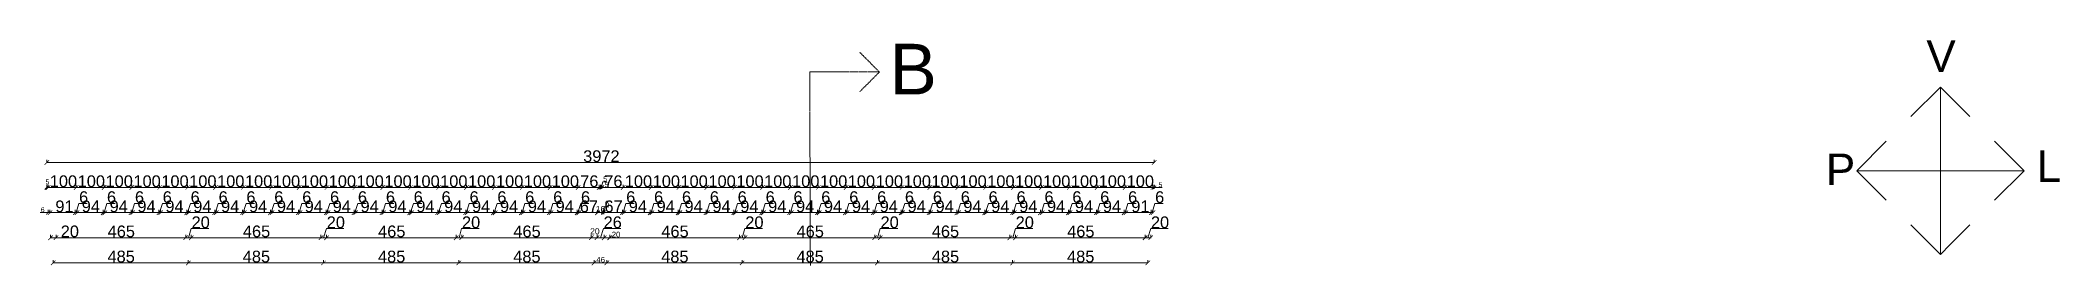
# Model space of a CAD drawing. Header units: centimetres. Extents: x 2816 to 28192, y 2553 to 18332.
# Drawn here: x 6667 to 25062, y 16280 to 18332 of the extents above; entities that cross this region are included whole.
import ezdxf

# ---------------------------------------------------------------- set-up
doc = ezdxf.new("R2010")
doc.units = ezdxf.units.CM
for name, color, linetype in [('PDF_0', 7, 'Continuous'), ('PDF_Dimenzionimi', 7, 'Continuous'), ('PDF_Numrat e Kuotimit', 7, 'Continuous'), ('PDF_Prerja A-A', 7, 'Continuous'), ('PDF_Teksti', 7, 'Continuous')]:
    doc.layers.add(name, color=color, linetype=linetype)
doc.styles.add('PDF Arial', font='arial.ttf')

msp = doc.modelspace()

# ---------------------------------------------------------------- texts
at = {"layer": 'PDF_Dimenzionimi', "attachment_point": 7, "style": 'PDF Arial'}
for s, insert, char_height in [('\\W1.001281;3972', (11612, 17222), 106.68), ('\\W1.001159;100', (6753, 16994), 106.68), ('\\W1.001159;100', (7007, 16994), 106.68), ('\\W0.998941;6', (7020, 16849), 106.68), ('\\W1.001159;100', (7261, 16994), 106.68), ('\\W0.998941;6', (7274, 16849), 106.68), ('\\W1.001159;100', (7515, 16994), 106.68), ('\\W0.998941;6', (7529, 16849), 106.68), ('\\W1.001159;100', (7769, 16994), 106.68), ('\\W0.998941;6', (7782, 16849), 106.68), ('\\W1.001159;100', (8023, 16994), 106.68), ('\\W0.998941;6', (8036, 16849), 106.68), ('\\W1.001159;100', (8277, 16994), 106.68), ('\\W0.998941;6', (8291, 16849), 106.68), ('\\W1.001159;100', (8531, 16994), 106.68), ('\\W0.998941;6', (8544, 16849), 106.68), ('\\W1.001159;100', (8785, 16994), 106.68), ('\\W0.998941;6', (8798, 16849), 106.68), ('\\W1.001159;100', (9039, 16994), 106.68), ('\\W0.998941;6', (9053, 16849), 106.68), ('\\W1.001159;100', (9294, 16994), 106.68), ('\\W0.998941;6', (9306, 16849), 106.68), ('\\W1.001159;100', (9547, 16994), 106.68), ('\\W0.998941;6', (9560, 16849), 106.68), ('\\W1.001159;100', (9801, 16994), 106.68), ('\\W0.998941;6', (9815, 16849), 106.68), ('\\W1.001159;100', (10056, 16994), 106.68), ('\\W0.998941;6', (10068, 16849), 106.68), ('\\W1.001159;100', (10309, 16994), 106.68), ('\\W0.998941;6', (10322, 16849), 106.68), ('\\W1.001159;100', (10563, 16994), 106.68), ('\\W0.998941;6', (10577, 16849), 106.68), ('\\W1.001159;100', (10818, 16994), 106.68), ('\\W0.998941;6', (10830, 16849), 106.68), ('\\W1.001159;100', (11071, 16994), 106.68), ('\\W0.998941;6', (11084, 16849), 106.68), ('\\W1.001159;100', (11325, 16994), 106.68), ('\\W0.998941;6', (11339, 16849), 106.68), ('\\W1.000273;76', (11585, 16994), 106.68), ('\\W0.998941;6', (11592, 16849), 106.68), ('\\W1.001554;5', (11795, 17046), 45.72), ('\\W1.000273;76', (11804, 16994), 106.68), ('\\W1.001554;5', (11809, 16993), 45.72), ('\\W1.001159;100', (11991, 16994), 106.68), ('\\W0.998941;6', (12004, 16849), 106.68), ('\\W1.001159;100', (12245, 16994), 106.68), ('\\W0.998941;6', (12258, 16849), 106.68), ('\\W1.001159;100', (12498, 16994), 106.68), ('\\W0.998941;6', (12512, 16849), 106.68), ('\\W1.001159;100', (12753, 16994), 106.68), ('\\W0.998941;6', (12766, 16849), 106.68), ('\\W1.001159;100', (13007, 16994), 106.68), ('\\W0.998941;6', (13019, 16849), 106.68), ('\\W1.001159;100', (13260, 16994), 106.68), ('\\W0.998941;6', (13274, 16849), 106.68), ('\\W1.001159;100', (13515, 16994), 106.68), ('\\W0.998941;6', (13528, 16849), 106.68), ('\\W1.001159;100', (13769, 16994), 106.68), ('\\W0.998941;6', (13781, 16849), 106.68), ('\\W1.001159;100', (14022, 16994), 106.68), ('\\W0.998941;6', (14036, 16849), 106.68), ('\\W1.001159;100', (14277, 16994), 106.68), ('\\W0.998941;6', (14290, 16849), 106.68), ('\\W1.001159;100', (14531, 16994), 106.68), ('\\W0.998941;6', (14543, 16849), 106.68), ('\\W1.001159;100', (14784, 16994), 106.68), ('\\W0.998941;6', (14798, 16849), 106.68), ('\\W1.001159;100', (15039, 16994), 106.68), ('\\W0.998941;6', (15052, 16849), 106.68), ('\\W1.001159;100', (15293, 16994), 106.68), ('\\W0.998941;6', (15305, 16849), 106.68), ('\\W1.001159;100', (15546, 16994), 106.68), ('\\W0.998941;6', (15560, 16849), 106.68), ('\\W1.001159;100', (15801, 16994), 106.68), ('\\W0.998941;6', (15814, 16849), 106.68), ('\\W1.001159;100', (16055, 16994), 106.68), ('\\W0.998941;6', (16068, 16849), 106.68), ('\\W1.001159;100', (16308, 16994), 106.68), ('\\W0.998941;6', (16322, 16849), 106.68), ('\\W1.001159;100', (16563, 16994), 106.68), ('\\W0.998941;6', (16576, 16849), 106.68), ('\\W0.998941;6', (16822, 16849), 106.68), ('\\W1.001554;5', (16853, 16993), 45.72), ('\\W0.998941;6', (6670, 16765), 45.72), ('\\W1.000981;91', (6804, 16765), 106.68), ('\\W1.000815;94', (7044, 16765), 106.68), ('\\W1.000815;94', (7298, 16765), 106.68), ('\\W1.000815;94', (7551, 16765), 106.68), ('\\W1.000815;94', (7806, 16765), 106.68), ('\\W1.000815;94', (8060, 16765), 106.68), ('\\W1.000815;94', (8313, 16765), 106.68), ('\\W1.000815;94', (8568, 16765), 106.68), ('\\W1.000815;94', (8822, 16765), 106.68), ('\\W1.000815;94', (9075, 16765), 106.68), ('\\W1.000815;94', (9330, 16765), 106.68), ('\\W1.000815;94', (9584, 16765), 106.68), ('\\W1.000815;94', (9837, 16765), 106.68), ('\\W1.000815;94', (10092, 16765), 106.68), ('\\W1.000815;94', (10346, 16765), 106.68), ('\\W1.000815;94', (10599, 16765), 106.68), ('\\W1.000815;94', (10854, 16765), 106.68), ('\\W1.000815;94', (11108, 16765), 106.68), ('\\W1.000815;94', (11361, 16765), 106.68), ('\\W1.001193;67', (11581, 16765), 106.68), ('\\W0.998941;6', (11810, 16821), 50.8), ('\\W1.001193;67', (11806, 16765), 106.68), ('\\W1.000815;94', (12027, 16765), 106.68), ('\\W1.000815;94', (12281, 16765), 106.68), ('\\W1.000815;94', (12535, 16765), 106.68), ('\\W1.000815;94', (12789, 16765), 106.68), ('\\W1.000815;94', (13043, 16765), 106.68), ('\\W1.000815;94', (13297, 16765), 106.68), ('\\W1.000815;94', (13551, 16765), 106.68), ('\\W1.000815;94', (13805, 16765), 106.68), ('\\W1.000815;94', (14060, 16765), 106.68), ('\\W1.000815;94', (14313, 16765), 106.68), ('\\W1.000815;94', (14567, 16765), 106.68), ('\\W1.000815;94', (14822, 16765), 106.68), ('\\W1.000815;94', (15075, 16765), 106.68), ('\\W1.000815;94', (15329, 16765), 106.68), ('\\W1.000815;94', (15584, 16765), 106.68), ('\\W1.000815;94', (15837, 16765), 106.68), ('\\W1.000815;94', (16091, 16765), 106.68), ('\\W1.000815;94', (16346, 16765), 106.68), ('\\W1.000981;91', (16605, 16765), 106.68), ('\\W1.000843;20', (6853, 16537), 106.68), ('\\W1.001214;465', (7280, 16537), 106.68), ('\\W1.000843;20', (8045, 16620), 106.68), ('\\W1.001214;465', (8512, 16537), 106.68), ('\\W1.000843;20', (9276, 16620), 106.68), ('\\W1.001214;465', (9744, 16537), 106.68), ('\\W1.000843;20', (10508, 16620), 106.68), ('\\W1.001214;465', (10976, 16537), 106.68), ('\\W0.999962;26', (11798, 16620), 106.68), ('\\W1.000843;20', (11872, 16537), 50.8), ('\\W1.001214;465', (12324, 16537), 106.68), ('\\W1.000843;20', (13089, 16620), 106.68), ('\\W1.001214;465', (13556, 16537), 106.68), ('\\W1.000843;20', (14321, 16620), 106.68), ('\\W1.001214;465', (14788, 16537), 106.68), ('\\W1.000843;20', (15552, 16620), 106.68), ('\\W1.001214;465', (16021, 16537), 106.68), ('\\W1.000843;20', (16784, 16620), 106.68), ('\\W1.001214;485', (7279, 16308), 106.68), ('\\W1.001214;485', (8511, 16308), 106.68), ('\\W1.001214;485', (9743, 16308), 106.68), ('\\W1.001214;485', (10975, 16308), 106.68), ('\\W1.001214;485', (12323, 16308), 106.68), ('\\W1.001214;485', (13555, 16308), 106.68), ('\\W1.001214;485', (14788, 16308), 106.68), ('\\W1.001214;485', (16020, 16308), 106.68), ('\\W1.000557;46', (11732, 16308), 50.8)]:
    msp.add_mtext(s, dxfattribs=dict(at, insert=insert, char_height=char_height))
at = {"layer": 'PDF_Numrat e Kuotimit', "attachment_point": 7, "style": 'PDF Arial'}
for s, insert, char_height in [('\\W1.001554;5', (6714, 17020), 44.12), ('\\W1.000330;16', (11727, 16767), 55.93), ('\\W1.000843;20', (11675, 16564), 55.93)]:
    msp.add_mtext(s, dxfattribs=dict(at, insert=insert, char_height=char_height))
at = {"layer": 'PDF_Prerja A-A', "insert": (14404, 17839), "char_height": 461.68, "attachment_point": 7, "style": 'PDF Arial'}
msp.add_mtext('\\W1.000154;B', dxfattribs=at)
at = {"layer": 'PDF_Teksti', "char_height": 286.81, "attachment_point": 7, "style": 'PDF Arial'}
for s, insert in [('\\W1.000803;V', (23848, 18045)), ('\\W1.001708;P', (22932, 17013)), ('\\W1.001329;L', (24852, 17043))]:
    msp.add_mtext(s, dxfattribs=dict(at, insert=insert))

# ---------------------------------------------------------------- linework, layer by layer
at = {"layer": 'PDF_0', "transparency": 33554559}
for points in [[(6744, 17242), (6707, 17197), (6703, 17201)], [(6748, 17238), (6744, 17242), (6707, 17197)], [(16792, 17201), (16797, 17197), (16832, 17242)], [(16797, 17197), (16832, 17242), (16837, 17238)], [(6757, 17014), (6721, 16969), (6716, 16973)], [(6761, 17010), (6757, 17014), (6721, 16969)], [(6970, 16973), (6974, 16969), (7011, 17014)], [(7011, 17014), (6974, 16969), (6970, 16973)], [(6974, 16969), (7011, 17014), (7015, 17010)], [(7015, 17010), (7011, 17014), (6974, 16969)], [(7225, 16973), (7229, 16969), (7264, 17014)], [(7264, 17014), (7229, 16969), (7225, 16973)], [(7229, 16969), (7264, 17014), (7270, 17010)], [(7270, 17010), (7264, 17014), (7229, 16969)], [(7478, 16973), (7483, 16969), (7519, 17014)], [(7519, 17014), (7483, 16969), (7478, 16973)], [(7483, 16969), (7519, 17014), (7523, 17010)], [(7523, 17010), (7519, 17014), (7483, 16969)], [(7732, 16973), (7736, 16969), (7773, 17014)], [(7773, 17014), (7736, 16969), (7732, 16973)], [(7736, 16969), (7773, 17014), (7777, 17010)], [(7777, 17010), (7773, 17014), (7736, 16969)], [(7987, 16973), (7991, 16969), (8027, 17014)], [(8027, 17014), (7991, 16969), (7987, 16973)], [(7991, 16969), (8027, 17014), (8032, 17010)], [(8032, 17010), (8027, 17014), (7991, 16969)], [(8240, 16973), (8245, 16969), (8281, 17014)], [(8281, 17014), (8245, 16969), (8240, 16973)], [(8245, 16969), (8281, 17014), (8285, 17010)], [(8285, 17010), (8281, 17014), (8245, 16969)], [(8494, 16973), (8498, 16969), (8535, 17014)], [(8535, 17014), (8498, 16969), (8494, 16973)], [(8498, 16969), (8535, 17014), (8539, 17010)], [(8539, 17010), (8535, 17014), (8498, 16969)], [(8749, 16973), (8753, 16969), (8789, 17014)], [(8789, 17014), (8753, 16969), (8749, 16973)], [(8753, 16969), (8789, 17014), (8794, 17010)], [(8794, 17010), (8789, 17014), (8753, 16969)], [(9002, 16973), (9007, 16969), (9043, 17014)], [(9043, 17014), (9007, 16969), (9002, 16973)], [(9007, 16969), (9043, 17014), (9047, 17010)], [(9047, 17010), (9043, 17014), (9007, 16969)], [(9256, 16973), (9260, 16969), (9297, 17014)], [(9297, 17014), (9260, 16969), (9256, 16973)], [(9260, 16969), (9297, 17014), (9301, 17010)], [(9301, 17010), (9297, 17014), (9260, 16969)], [(9511, 16973), (9515, 16969), (9551, 17014)], [(9551, 17014), (9515, 16969), (9511, 16973)], [(9515, 16969), (9551, 17014), (9555, 17010)], [(9555, 17010), (9551, 17014), (9515, 16969)], [(9764, 16973), (9768, 16969), (9805, 17014)], [(9805, 17014), (9768, 16969), (9764, 16973)], [(9768, 16969), (9805, 17014), (9809, 17010)], [(9809, 17010), (9805, 17014), (9768, 16969)], [(10018, 16973), (10022, 16969), (10059, 17014)], [(10059, 17014), (10022, 16969), (10018, 16973)], [(10022, 16969), (10059, 17014), (10063, 17010)], [(10063, 17010), (10059, 17014), (10022, 16969)], [(10273, 16973), (10277, 16969), (10313, 17014)], [(10313, 17014), (10277, 16969), (10273, 16973)], [(10277, 16969), (10313, 17014), (10317, 17010)], [(10317, 17010), (10313, 17014), (10277, 16969)], [(10526, 16973), (10530, 16969), (10567, 17014)], [(10567, 17014), (10530, 16969), (10526, 16973)], [(10530, 16969), (10567, 17014), (10571, 17010)], [(10571, 17010), (10567, 17014), (10530, 16969)], [(10780, 16973), (10785, 16969), (10821, 17014)], [(10821, 17014), (10785, 16969), (10780, 16973)], [(10785, 16969), (10821, 17014), (10825, 17010)], [(10825, 17010), (10821, 17014), (10785, 16969)], [(11035, 16973), (11039, 16969), (11075, 17014)], [(11075, 17014), (11039, 16969), (11035, 16973)], [(11039, 16969), (11075, 17014), (11079, 17010)], [(11079, 17010), (11075, 17014), (11039, 16969)], [(11288, 16973), (11292, 16969), (11329, 17014)], [(11329, 17014), (11292, 16969), (11288, 16973)], [(11292, 16969), (11329, 17014), (11333, 17010)], [(11333, 17010), (11329, 17014), (11292, 16969)], [(11542, 16973), (11547, 16969), (11583, 17014)], [(11583, 17014), (11547, 16969), (11542, 16973)], [(11547, 16969), (11583, 17014), (11588, 17010)], [(11588, 17010), (11583, 17014), (11547, 16969)], [(11736, 16973), (11740, 16969), (11776, 17014)], [(11774, 17011), (11742, 16972), (11739, 16975)], [(11740, 16969), (11776, 17014), (11780, 17010)], [(11778, 17006), (11774, 17011), (11742, 16972)], [(11751, 16975), (11755, 16972), (11786, 17011)], [(11786, 17011), (11755, 16972), (11751, 16975)], [(11755, 16972), (11786, 17011), (11790, 17006)], [(11790, 17006), (11786, 17011), (11755, 16972)], [(11801, 17014), (11765, 16969), (11761, 16973)], [(11764, 16975), (11767, 16972), (11800, 17011)], [(11806, 17010), (11801, 17014), (11765, 16969)], [(11767, 16972), (11800, 17011), (11803, 17006)], [(11953, 16973), (11959, 16969), (11994, 17014)], [(11994, 17014), (11959, 16969), (11953, 16973)], [(11959, 16969), (11994, 17014), (11998, 17010)], [(11998, 17010), (11994, 17014), (11959, 16969)], [(12208, 16973), (12212, 16969), (12249, 17014)], [(12249, 17014), (12212, 16969), (12208, 16973)], [(12212, 16969), (12249, 17014), (12253, 17010)], [(12253, 17010), (12249, 17014), (12212, 16969)], [(12462, 16973), (12466, 16969), (12502, 17014)], [(12502, 17014), (12466, 16969), (12462, 16973)], [(12466, 16969), (12502, 17014), (12507, 17010)], [(12507, 17010), (12502, 17014), (12466, 16969)], [(12715, 16973), (12721, 16969), (12756, 17014)], [(12756, 17014), (12721, 16969), (12715, 16973)], [(12721, 16969), (12756, 17014), (12761, 17010)], [(12761, 17010), (12756, 17014), (12721, 16969)], [(12970, 16973), (12974, 16969), (13011, 17014)], [(13011, 17014), (12974, 16969), (12970, 16973)], [(12974, 16969), (13011, 17014), (13015, 17010)], [(13015, 17010), (13011, 17014), (12974, 16969)], [(13224, 16973), (13228, 16969), (13264, 17014)], [(13264, 17014), (13228, 16969), (13224, 16973)], [(13228, 16969), (13264, 17014), (13269, 17010)], [(13269, 17010), (13264, 17014), (13228, 16969)], [(13477, 16973), (13483, 16969), (13518, 17014)], [(13518, 17014), (13483, 16969), (13477, 16973)], [(13483, 16969), (13518, 17014), (13523, 17010)], [(13523, 17010), (13518, 17014), (13483, 16969)], [(13732, 16973), (13736, 16969), (13773, 17014)], [(13773, 17014), (13736, 16969), (13732, 16973)], [(13736, 16969), (13773, 17014), (13777, 17010)], [(13777, 17010), (13773, 17014), (13736, 16969)], [(13986, 16973), (13990, 16969), (14026, 17014)], [(14026, 17014), (13990, 16969), (13986, 16973)], [(13990, 16969), (14026, 17014), (14031, 17010)], [(14031, 17010), (14026, 17014), (13990, 16969)], [(14239, 16973), (14245, 16969), (14280, 17014)], [(14280, 17014), (14245, 16969), (14239, 16973)], [(14245, 16969), (14280, 17014), (14285, 17010)], [(14285, 17010), (14280, 17014), (14245, 16969)], [(14494, 16973), (14498, 16969), (14535, 17014)], [(14535, 17014), (14498, 16969), (14494, 16973)], [(14498, 16969), (14535, 17014), (14539, 17010)], [(14539, 17010), (14535, 17014), (14498, 16969)], [(14748, 16973), (14752, 16969), (14788, 17014)], [(14788, 17014), (14752, 16969), (14748, 16973)], [(14752, 16969), (14788, 17014), (14793, 17010)], [(14793, 17010), (14788, 17014), (14752, 16969)], [(15001, 16973), (15007, 16969), (15042, 17014)], [(15042, 17014), (15007, 16969), (15001, 16973)], [(15007, 16969), (15042, 17014), (15047, 17010)], [(15047, 17010), (15042, 17014), (15007, 16969)], [(15256, 16973), (15260, 16969), (15297, 17014)], [(15297, 17014), (15260, 16969), (15256, 16973)], [(15260, 16969), (15297, 17014), (15301, 17010)], [(15301, 17010), (15297, 17014), (15260, 16969)], [(15510, 16973), (15514, 16969), (15550, 17014)], [(15550, 17014), (15514, 16969), (15510, 16973)], [(15514, 16969), (15550, 17014), (15554, 17010)], [(15554, 17010), (15550, 17014), (15514, 16969)], [(15763, 16973), (15768, 16969), (15804, 17014)], [(15804, 17014), (15768, 16969), (15763, 16973)], [(15768, 16969), (15804, 17014), (15809, 17010)], [(15809, 17010), (15804, 17014), (15768, 16969)], [(16018, 16973), (16022, 16969), (16059, 17014)], [(16059, 17014), (16022, 16969), (16018, 16973)], [(16022, 16969), (16059, 17014), (16063, 17010)], [(16063, 17010), (16059, 17014), (16022, 16969)], [(16272, 16973), (16276, 16969), (16312, 17014)], [(16312, 17014), (16276, 16969), (16272, 16973)], [(16276, 16969), (16312, 17014), (16316, 17010)], [(16316, 17010), (16312, 17014), (16276, 16969)], [(16525, 16973), (16530, 16969), (16566, 17014)], [(16566, 17014), (16530, 16969), (16525, 16973)], [(16530, 16969), (16566, 17014), (16571, 17010)], [(16571, 17010), (16566, 17014), (16530, 16969)], [(16780, 16973), (16784, 16969), (16821, 17014)], [(16818, 17011), (16786, 16971), (16782, 16975)], [(16784, 16969), (16821, 17014), (16825, 17010)], [(16822, 17006), (16818, 17011), (16786, 16971)], [(16796, 16975), (16799, 16971), (16830, 17011)], [(16799, 16971), (16830, 17011), (16834, 17006)], [(6754, 16782), (6722, 16743), (6718, 16747)], [(6758, 16778), (6754, 16782), (6722, 16743)], [(6773, 16785), (6736, 16739), (6732, 16745)], [(6734, 16747), (6737, 16743), (6769, 16782)], [(6777, 16780), (6773, 16785), (6736, 16739)], [(6737, 16743), (6769, 16782), (6773, 16778)], [(6963, 16745), (6967, 16739), (7004, 16785)], [(7004, 16785), (6967, 16739), (6963, 16745)], [(6967, 16739), (7004, 16785), (7008, 16780)], [(7008, 16780), (7004, 16785), (6967, 16739)], [(6978, 16745), (6982, 16739), (7019, 16785)], [(7019, 16785), (6982, 16739), (6978, 16745)], [(6982, 16739), (7019, 16785), (7023, 16780)], [(7023, 16780), (7019, 16785), (6982, 16739)], [(7217, 16745), (7221, 16739), (7257, 16785)], [(7257, 16785), (7221, 16739), (7217, 16745)], [(7221, 16739), (7257, 16785), (7261, 16780)], [(7261, 16780), (7257, 16785), (7221, 16739)], [(7232, 16745), (7236, 16739), (7273, 16785)], [(7273, 16785), (7236, 16739), (7232, 16745)], [(7236, 16739), (7273, 16785), (7277, 16780)], [(7277, 16780), (7273, 16785), (7236, 16739)], [(7470, 16745), (7475, 16739), (7511, 16785)], [(7511, 16785), (7475, 16739), (7470, 16745)], [(7475, 16739), (7511, 16785), (7516, 16780)], [(7516, 16780), (7511, 16785), (7475, 16739)], [(7486, 16745), (7490, 16739), (7526, 16785)], [(7526, 16785), (7490, 16739), (7486, 16745)], [(7490, 16739), (7526, 16785), (7530, 16780)], [(7530, 16780), (7526, 16785), (7490, 16739)], [(7725, 16745), (7729, 16739), (7766, 16785)], [(7766, 16785), (7729, 16739), (7725, 16745)], [(7729, 16739), (7766, 16785), (7770, 16780)], [(7770, 16780), (7766, 16785), (7729, 16739)], [(7740, 16745), (7744, 16739), (7781, 16785)], [(7781, 16785), (7744, 16739), (7740, 16745)], [(7744, 16739), (7781, 16785), (7785, 16780)], [(7785, 16780), (7781, 16785), (7744, 16739)], [(7979, 16745), (7983, 16739), (8019, 16785)], [(8019, 16785), (7983, 16739), (7979, 16745)], [(7983, 16739), (8019, 16785), (8023, 16780)], [(8023, 16780), (8019, 16785), (7983, 16739)], [(7994, 16745), (7998, 16739), (8035, 16785)], [(8035, 16785), (7998, 16739), (7994, 16745)], [(7998, 16739), (8035, 16785), (8039, 16780)], [(8039, 16780), (8035, 16785), (7998, 16739)], [(8233, 16745), (8237, 16739), (8274, 16785)], [(8274, 16785), (8237, 16739), (8233, 16745)], [(8237, 16739), (8274, 16785), (8278, 16780)], [(8278, 16780), (8274, 16785), (8237, 16739)], [(8248, 16745), (8252, 16739), (8288, 16785)], [(8288, 16785), (8252, 16739), (8248, 16745)], [(8252, 16739), (8288, 16785), (8292, 16780)], [(8292, 16780), (8288, 16785), (8252, 16739)], [(8487, 16745), (8491, 16739), (8528, 16785)], [(8528, 16785), (8491, 16739), (8487, 16745)], [(8491, 16739), (8528, 16785), (8532, 16780)], [(8532, 16780), (8528, 16785), (8491, 16739)], [(8502, 16745), (8506, 16739), (8543, 16785)], [(8543, 16785), (8506, 16739), (8502, 16745)], [(8506, 16739), (8543, 16785), (8547, 16780)], [(8547, 16780), (8543, 16785), (8506, 16739)], [(8741, 16745), (8745, 16739), (8781, 16785)], [(8781, 16785), (8745, 16739), (8741, 16745)], [(8745, 16739), (8781, 16785), (8785, 16780)], [(8785, 16780), (8781, 16785), (8745, 16739)], [(8756, 16745), (8760, 16739), (8797, 16785)], [(8797, 16785), (8760, 16739), (8756, 16745)], [(8760, 16739), (8797, 16785), (8801, 16780)], [(8801, 16780), (8797, 16785), (8760, 16739)], [(8995, 16745), (8999, 16739), (9036, 16785)], [(9036, 16785), (8999, 16739), (8995, 16745)], [(8999, 16739), (9036, 16785), (9040, 16780)], [(9040, 16780), (9036, 16785), (8999, 16739)], [(9010, 16745), (9015, 16739), (9050, 16785)], [(9050, 16785), (9015, 16739), (9010, 16745)], [(9015, 16739), (9050, 16785), (9054, 16780)], [(9054, 16780), (9050, 16785), (9015, 16739)], [(9249, 16745), (9253, 16739), (9289, 16785)], [(9289, 16785), (9253, 16739), (9249, 16745)], [(9253, 16739), (9289, 16785), (9294, 16780)], [(9294, 16780), (9289, 16785), (9253, 16739)], [(9264, 16745), (9268, 16739), (9305, 16785)], [(9305, 16785), (9268, 16739), (9264, 16745)], [(9268, 16739), (9305, 16785), (9309, 16780)], [(9309, 16780), (9305, 16785), (9268, 16739)], [(9502, 16745), (9507, 16739), (9543, 16785)], [(9543, 16785), (9507, 16739), (9502, 16745)], [(9507, 16739), (9543, 16785), (9547, 16780)], [(9547, 16780), (9543, 16785), (9507, 16739)], [(9518, 16745), (9522, 16739), (9559, 16785)], [(9559, 16785), (9522, 16739), (9518, 16745)], [(9522, 16739), (9559, 16785), (9563, 16780)], [(9563, 16780), (9559, 16785), (9522, 16739)], [(9757, 16745), (9761, 16739), (9798, 16785)], [(9798, 16785), (9761, 16739), (9757, 16745)], [(9761, 16739), (9798, 16785), (9802, 16780)], [(9802, 16780), (9798, 16785), (9761, 16739)], [(9772, 16745), (9777, 16739), (9812, 16785)], [(9812, 16785), (9777, 16739), (9772, 16745)], [(9777, 16739), (9812, 16785), (9816, 16780)], [(9816, 16780), (9812, 16785), (9777, 16739)], [(10011, 16745), (10015, 16739), (10051, 16785)], [(10051, 16785), (10015, 16739), (10011, 16745)], [(10015, 16739), (10051, 16785), (10056, 16780)], [(10056, 16780), (10051, 16785), (10015, 16739)], [(10026, 16745), (10030, 16739), (10067, 16785)], [(10067, 16785), (10030, 16739), (10026, 16745)], [(10030, 16739), (10067, 16785), (10071, 16780)], [(10071, 16780), (10067, 16785), (10030, 16739)], [(10264, 16745), (10269, 16739), (10305, 16785)], [(10305, 16785), (10269, 16739), (10264, 16745)], [(10269, 16739), (10305, 16785), (10309, 16780)], [(10309, 16780), (10305, 16785), (10269, 16739)], [(10280, 16745), (10284, 16739), (10321, 16785)], [(10321, 16785), (10284, 16739), (10280, 16745)], [(10284, 16739), (10321, 16785), (10325, 16780)], [(10325, 16780), (10321, 16785), (10284, 16739)], [(10519, 16745), (10523, 16739), (10560, 16785)], [(10560, 16785), (10523, 16739), (10519, 16745)], [(10523, 16739), (10560, 16785), (10564, 16780)], [(10564, 16780), (10560, 16785), (10523, 16739)], [(10534, 16745), (10539, 16739), (10574, 16785)], [(10574, 16785), (10539, 16739), (10534, 16745)], [(10539, 16739), (10574, 16785), (10578, 16780)], [(10578, 16780), (10574, 16785), (10539, 16739)], [(10773, 16745), (10777, 16739), (10813, 16785)], [(10813, 16785), (10777, 16739), (10773, 16745)], [(10777, 16739), (10813, 16785), (10818, 16780)], [(10818, 16780), (10813, 16785), (10777, 16739)], [(10788, 16745), (10792, 16739), (10829, 16785)], [(10829, 16785), (10792, 16739), (10788, 16745)], [(10792, 16739), (10829, 16785), (10833, 16780)], [(10833, 16780), (10829, 16785), (10792, 16739)], [(11026, 16745), (11032, 16739), (11067, 16785)], [(11067, 16785), (11032, 16739), (11026, 16745)], [(11032, 16739), (11067, 16785), (11071, 16780)], [(11071, 16780), (11067, 16785), (11032, 16739)], [(11042, 16745), (11046, 16739), (11083, 16785)], [(11083, 16785), (11046, 16739), (11042, 16745)], [(11046, 16739), (11083, 16785), (11087, 16780)], [(11087, 16780), (11083, 16785), (11046, 16739)], [(11281, 16745), (11285, 16739), (11322, 16785)], [(11322, 16785), (11285, 16739), (11281, 16745)], [(11285, 16739), (11322, 16785), (11326, 16780)], [(11326, 16780), (11322, 16785), (11285, 16739)], [(11296, 16745), (11301, 16739), (11336, 16785)], [(11336, 16785), (11301, 16739), (11296, 16745)], [(11301, 16739), (11336, 16785), (11341, 16780)], [(11341, 16780), (11336, 16785), (11301, 16739)], [(11535, 16745), (11539, 16739), (11575, 16785)], [(11575, 16785), (11539, 16739), (11535, 16745)], [(11539, 16739), (11575, 16785), (11580, 16780)], [(11580, 16780), (11575, 16785), (11539, 16739)], [(11550, 16745), (11554, 16739), (11591, 16785)], [(11591, 16785), (11554, 16739), (11550, 16745)], [(11554, 16739), (11591, 16785), (11595, 16780)], [(11595, 16780), (11591, 16785), (11554, 16739)], [(11720, 16745), (11724, 16739), (11761, 16785)], [(11724, 16739), (11761, 16785), (11765, 16780)], [(11790, 16771), (11777, 16754), (11775, 16755)], [(11817, 16785), (11780, 16739), (11776, 16745)], [(11791, 16769), (11790, 16771), (11777, 16754)], [(11821, 16780), (11817, 16785), (11780, 16739)], [(11790, 16755), (11791, 16754), (11805, 16771)], [(11791, 16754), (11805, 16771), (11807, 16769)], [(11946, 16745), (11950, 16739), (11987, 16785)], [(11987, 16785), (11950, 16739), (11946, 16745)], [(11950, 16739), (11987, 16785), (11991, 16780)], [(11991, 16780), (11987, 16785), (11950, 16739)], [(11962, 16745), (11966, 16739), (12002, 16785)], [(12002, 16785), (11966, 16739), (11962, 16745)], [(11966, 16739), (12002, 16785), (12007, 16780)], [(12007, 16780), (12002, 16785), (11966, 16739)], [(12200, 16745), (12204, 16739), (12241, 16785)], [(12241, 16785), (12204, 16739), (12200, 16745)], [(12204, 16739), (12241, 16785), (12245, 16780)], [(12245, 16780), (12241, 16785), (12204, 16739)], [(12215, 16745), (12220, 16739), (12256, 16785)], [(12256, 16785), (12220, 16739), (12215, 16745)], [(12220, 16739), (12256, 16785), (12260, 16780)], [(12260, 16780), (12256, 16785), (12220, 16739)], [(12455, 16745), (12459, 16739), (12495, 16785)], [(12495, 16785), (12459, 16739), (12455, 16745)], [(12459, 16739), (12495, 16785), (12499, 16780)], [(12499, 16780), (12495, 16785), (12459, 16739)], [(12469, 16745), (12474, 16739), (12510, 16785)], [(12510, 16785), (12474, 16739), (12469, 16745)], [(12474, 16739), (12510, 16785), (12515, 16780)], [(12515, 16780), (12510, 16785), (12474, 16739)], [(12708, 16745), (12712, 16739), (12749, 16785)], [(12749, 16785), (12712, 16739), (12708, 16745)], [(12712, 16739), (12749, 16785), (12753, 16780)], [(12753, 16780), (12749, 16785), (12712, 16739)], [(12724, 16745), (12728, 16739), (12764, 16785)], [(12764, 16785), (12728, 16739), (12724, 16745)], [(12728, 16739), (12764, 16785), (12768, 16780)], [(12768, 16780), (12764, 16785), (12728, 16739)], [(12962, 16745), (12967, 16739), (13003, 16785)], [(13003, 16785), (12967, 16739), (12962, 16745)], [(12967, 16739), (13003, 16785), (13008, 16780)], [(13008, 16780), (13003, 16785), (12967, 16739)], [(12977, 16745), (12981, 16739), (13018, 16785)], [(13018, 16785), (12981, 16739), (12977, 16745)], [(12981, 16739), (13018, 16785), (13022, 16780)], [(13022, 16780), (13018, 16785), (12981, 16739)], [(13217, 16745), (13221, 16739), (13257, 16785)], [(13257, 16785), (13221, 16739), (13217, 16745)], [(13221, 16739), (13257, 16785), (13261, 16780)], [(13261, 16780), (13257, 16785), (13221, 16739)], [(13231, 16745), (13236, 16739), (13272, 16785)], [(13272, 16785), (13236, 16739), (13231, 16745)], [(13236, 16739), (13272, 16785), (13277, 16780)], [(13277, 16780), (13272, 16785), (13236, 16739)], [(13470, 16745), (13474, 16739), (13511, 16785)], [(13511, 16785), (13474, 16739), (13470, 16745)], [(13474, 16739), (13511, 16785), (13515, 16780)], [(13515, 16780), (13511, 16785), (13474, 16739)], [(13486, 16745), (13490, 16739), (13526, 16785)], [(13526, 16785), (13490, 16739), (13486, 16745)], [(13490, 16739), (13526, 16785), (13530, 16780)], [(13530, 16780), (13526, 16785), (13490, 16739)], [(13724, 16745), (13729, 16739), (13765, 16785)], [(13765, 16785), (13729, 16739), (13724, 16745)], [(13729, 16739), (13765, 16785), (13770, 16780)], [(13770, 16780), (13765, 16785), (13729, 16739)], [(13739, 16745), (13743, 16739), (13780, 16785)], [(13780, 16785), (13743, 16739), (13739, 16745)], [(13743, 16739), (13780, 16785), (13784, 16780)], [(13784, 16780), (13780, 16785), (13743, 16739)], [(13979, 16745), (13983, 16739), (14019, 16785)], [(14019, 16785), (13983, 16739), (13979, 16745)], [(13983, 16739), (14019, 16785), (14023, 16780)], [(14023, 16780), (14019, 16785), (13983, 16739)], [(13993, 16745), (13998, 16739), (14034, 16785)], [(14034, 16785), (13998, 16739), (13993, 16745)], [(13998, 16739), (14034, 16785), (14039, 16780)], [(14039, 16780), (14034, 16785), (13998, 16739)], [(14232, 16745), (14236, 16739), (14273, 16785)], [(14273, 16785), (14236, 16739), (14232, 16745)], [(14236, 16739), (14273, 16785), (14277, 16780)], [(14277, 16780), (14273, 16785), (14236, 16739)], [(14248, 16745), (14252, 16739), (14288, 16785)], [(14288, 16785), (14252, 16739), (14248, 16745)], [(14252, 16739), (14288, 16785), (14292, 16780)], [(14292, 16780), (14288, 16785), (14252, 16739)], [(14486, 16745), (14491, 16739), (14527, 16785)], [(14527, 16785), (14491, 16739), (14486, 16745)], [(14491, 16739), (14527, 16785), (14532, 16780)], [(14532, 16780), (14527, 16785), (14491, 16739)], [(14501, 16745), (14505, 16739), (14542, 16785)], [(14542, 16785), (14505, 16739), (14501, 16745)], [(14505, 16739), (14542, 16785), (14546, 16780)], [(14546, 16780), (14542, 16785), (14505, 16739)], [(14741, 16745), (14745, 16739), (14781, 16785)], [(14781, 16785), (14745, 16739), (14741, 16745)], [(14745, 16739), (14781, 16785), (14785, 16780)], [(14785, 16780), (14781, 16785), (14745, 16739)], [(14755, 16745), (14760, 16739), (14796, 16785)], [(14796, 16785), (14760, 16739), (14755, 16745)], [(14760, 16739), (14796, 16785), (14801, 16780)], [(14801, 16780), (14796, 16785), (14760, 16739)], [(14994, 16745), (14998, 16739), (15035, 16785)], [(15035, 16785), (14998, 16739), (14994, 16745)], [(14998, 16739), (15035, 16785), (15039, 16780)], [(15039, 16780), (15035, 16785), (14998, 16739)], [(15010, 16745), (15014, 16739), (15050, 16785)], [(15050, 16785), (15014, 16739), (15010, 16745)], [(15014, 16739), (15050, 16785), (15054, 16780)], [(15054, 16780), (15050, 16785), (15014, 16739)], [(15248, 16745), (15253, 16739), (15288, 16785)], [(15288, 16785), (15253, 16739), (15248, 16745)], [(15253, 16739), (15288, 16785), (15294, 16780)], [(15294, 16780), (15288, 16785), (15253, 16739)], [(15263, 16745), (15267, 16739), (15304, 16785)], [(15304, 16785), (15267, 16739), (15263, 16745)], [(15267, 16739), (15304, 16785), (15308, 16780)], [(15308, 16780), (15304, 16785), (15267, 16739)], [(15502, 16745), (15507, 16739), (15543, 16785)], [(15543, 16785), (15507, 16739), (15502, 16745)], [(15507, 16739), (15543, 16785), (15547, 16780)], [(15547, 16780), (15543, 16785), (15507, 16739)], [(15517, 16745), (15522, 16739), (15558, 16785)], [(15558, 16785), (15522, 16739), (15517, 16745)], [(15522, 16739), (15558, 16785), (15563, 16780)], [(15563, 16780), (15558, 16785), (15522, 16739)], [(15756, 16745), (15760, 16739), (15797, 16785)], [(15797, 16785), (15760, 16739), (15756, 16745)], [(15760, 16739), (15797, 16785), (15801, 16780)], [(15801, 16780), (15797, 16785), (15760, 16739)], [(15772, 16745), (15776, 16739), (15812, 16785)], [(15812, 16785), (15776, 16739), (15772, 16745)], [(15776, 16739), (15812, 16785), (15816, 16780)], [(15816, 16780), (15812, 16785), (15776, 16739)], [(16010, 16745), (16015, 16739), (16050, 16785)], [(16050, 16785), (16015, 16739), (16010, 16745)], [(16015, 16739), (16050, 16785), (16056, 16780)], [(16056, 16780), (16050, 16785), (16015, 16739)], [(16025, 16745), (16029, 16739), (16066, 16785)], [(16066, 16785), (16029, 16739), (16025, 16745)], [(16029, 16739), (16066, 16785), (16070, 16780)], [(16070, 16780), (16066, 16785), (16029, 16739)], [(16264, 16745), (16269, 16739), (16305, 16785)], [(16305, 16785), (16269, 16739), (16264, 16745)], [(16269, 16739), (16305, 16785), (16309, 16780)], [(16309, 16780), (16305, 16785), (16269, 16739)], [(16279, 16745), (16284, 16739), (16320, 16785)], [(16320, 16785), (16284, 16739), (16279, 16745)], [(16284, 16739), (16320, 16785), (16325, 16780)], [(16325, 16780), (16320, 16785), (16284, 16739)], [(16518, 16745), (16522, 16739), (16559, 16785)], [(16559, 16785), (16522, 16739), (16518, 16745)], [(16522, 16739), (16559, 16785), (16563, 16780)], [(16563, 16780), (16559, 16785), (16522, 16739)], [(16534, 16745), (16538, 16739), (16574, 16785)], [(16574, 16785), (16538, 16739), (16534, 16745)], [(16538, 16739), (16574, 16785), (16578, 16780)], [(16578, 16780), (16574, 16785), (16538, 16739)], [(16765, 16745), (16769, 16739), (16805, 16785)], [(16805, 16785), (16769, 16739), (16765, 16745)], [(16769, 16739), (16805, 16785), (16809, 16780)], [(16809, 16780), (16805, 16785), (16769, 16739)], [(16780, 16745), (16784, 16739), (16821, 16785)], [(16784, 16739), (16821, 16785), (16825, 16780)], [(6777, 16557), (6741, 16511), (6737, 16516)], [(6782, 16552), (6777, 16557), (6741, 16511)], [(6787, 16516), (6792, 16511), (6828, 16557)], [(6828, 16557), (6792, 16511), (6787, 16516)], [(6792, 16511), (6828, 16557), (6833, 16552)], [(6833, 16552), (6828, 16557), (6792, 16511)], [(7969, 16516), (7973, 16511), (8010, 16557)], [(8010, 16557), (7973, 16511), (7969, 16516)], [(7973, 16511), (8010, 16557), (8014, 16552)], [(8014, 16552), (8010, 16557), (7973, 16511)], [(8019, 16516), (8023, 16511), (8060, 16557)], [(8060, 16557), (8023, 16511), (8019, 16516)], [(8023, 16511), (8060, 16557), (8064, 16552)], [(8064, 16552), (8060, 16557), (8023, 16511)], [(9201, 16516), (9205, 16511), (9242, 16557)], [(9242, 16557), (9205, 16511), (9201, 16516)], [(9205, 16511), (9242, 16557), (9246, 16552)], [(9246, 16552), (9242, 16557), (9205, 16511)], [(9251, 16516), (9255, 16511), (9292, 16557)], [(9292, 16557), (9255, 16511), (9251, 16516)], [(9255, 16511), (9292, 16557), (9296, 16552)], [(9296, 16552), (9292, 16557), (9255, 16511)], [(10432, 16516), (10437, 16511), (10473, 16557)], [(10473, 16557), (10437, 16511), (10432, 16516)], [(10437, 16511), (10473, 16557), (10478, 16552)], [(10478, 16552), (10473, 16557), (10437, 16511)], [(10483, 16516), (10487, 16511), (10524, 16557)], [(10524, 16557), (10487, 16511), (10483, 16516)], [(10487, 16511), (10524, 16557), (10528, 16552)], [(10528, 16552), (10524, 16557), (10487, 16511)], [(11664, 16516), (11668, 16511), (11705, 16557)], [(11668, 16511), (11705, 16557), (11709, 16552)], [(11756, 16557), (11719, 16511), (11715, 16516)], [(11760, 16552), (11756, 16557), (11719, 16511)], [(11781, 16516), (11785, 16511), (11822, 16557)], [(11785, 16511), (11822, 16557), (11826, 16552)], [(11872, 16557), (11837, 16511), (11831, 16516)], [(11877, 16552), (11872, 16557), (11837, 16511)], [(13013, 16516), (13017, 16511), (13054, 16557)], [(13054, 16557), (13017, 16511), (13013, 16516)], [(13017, 16511), (13054, 16557), (13058, 16552)], [(13058, 16552), (13054, 16557), (13017, 16511)], [(13064, 16516), (13068, 16511), (13104, 16557)], [(13104, 16557), (13068, 16511), (13064, 16516)], [(13068, 16511), (13104, 16557), (13108, 16552)], [(13108, 16552), (13104, 16557), (13068, 16511)], [(14245, 16516), (14249, 16511), (14286, 16557)], [(14286, 16557), (14249, 16511), (14245, 16516)], [(14249, 16511), (14286, 16557), (14290, 16552)], [(14290, 16552), (14286, 16557), (14249, 16511)], [(14296, 16516), (14300, 16511), (14336, 16557)], [(14336, 16557), (14300, 16511), (14296, 16516)], [(14300, 16511), (14336, 16557), (14340, 16552)], [(14340, 16552), (14336, 16557), (14300, 16511)], [(15476, 16516), (15481, 16511), (15517, 16557)], [(15517, 16557), (15481, 16511), (15476, 16516)], [(15481, 16511), (15517, 16557), (15522, 16552)], [(15522, 16552), (15517, 16557), (15481, 16511)], [(15528, 16516), (15532, 16511), (15568, 16557)], [(15568, 16557), (15532, 16511), (15528, 16516)], [(15532, 16511), (15568, 16557), (15572, 16552)], [(15572, 16552), (15568, 16557), (15532, 16511)], [(16708, 16516), (16713, 16511), (16749, 16557)], [(16749, 16557), (16713, 16511), (16708, 16516)], [(16713, 16511), (16749, 16557), (16754, 16552)], [(16754, 16552), (16749, 16557), (16713, 16511)], [(16760, 16516), (16764, 16511), (16800, 16557)], [(16764, 16511), (16800, 16557), (16804, 16552)], [(11810, 16542), (11797, 16525), (11796, 16527)], [(11812, 16541), (11810, 16542), (11797, 16525)], [(11846, 16527), (11847, 16525), (11861, 16542)], [(11847, 16525), (11861, 16542), (11863, 16541)], [(6802, 16327), (6765, 16282), (6761, 16287)], [(6806, 16323), (6802, 16327), (6765, 16282)], [(7993, 16287), (7997, 16282), (8034, 16327)], [(8034, 16327), (7997, 16282), (7993, 16287)], [(7997, 16282), (8034, 16327), (8038, 16323)], [(8038, 16323), (8034, 16327), (7997, 16282)], [(9225, 16287), (9229, 16282), (9266, 16327)], [(9266, 16327), (9229, 16282), (9225, 16287)], [(9229, 16282), (9266, 16327), (9270, 16323)], [(9270, 16323), (9266, 16327), (9229, 16282)], [(10457, 16287), (10461, 16282), (10498, 16327)], [(10498, 16327), (10461, 16282), (10457, 16287)], [(10461, 16282), (10498, 16327), (10502, 16323)], [(10502, 16323), (10498, 16327), (10461, 16282)], [(11688, 16287), (11693, 16282), (11729, 16327)], [(11693, 16282), (11729, 16327), (11734, 16323)], [(11718, 16314), (11704, 16297), (11703, 16298)], [(11720, 16312), (11718, 16314), (11704, 16297)], [(11846, 16327), (11809, 16282), (11805, 16287)], [(11850, 16323), (11846, 16327), (11809, 16282)], [(11820, 16298), (11821, 16297), (11835, 16314)], [(11821, 16297), (11835, 16314), (11837, 16312)], [(13037, 16287), (13042, 16282), (13078, 16327)], [(13078, 16327), (13042, 16282), (13037, 16287)], [(13042, 16282), (13078, 16327), (13082, 16323)], [(13082, 16323), (13078, 16327), (13042, 16282)], [(14269, 16287), (14274, 16282), (14310, 16327)], [(14310, 16327), (14274, 16282), (14269, 16287)], [(14274, 16282), (14310, 16327), (14314, 16323)], [(14314, 16323), (14310, 16327), (14274, 16282)], [(15502, 16287), (15506, 16282), (15542, 16327)], [(15542, 16327), (15506, 16282), (15502, 16287)], [(15506, 16282), (15542, 16327), (15546, 16323)], [(15546, 16323), (15542, 16327), (15506, 16282)], [(16734, 16287), (16738, 16282), (16773, 16327)], [(16738, 16282), (16773, 16327), (16778, 16323)]]:
    msp.add_solid(points, dxfattribs=at)
at = {"layer": 'PDF_Dimenzionimi', "lineweight": 0}
for points in [[(6725, 17218), (6725, 17245)], [(6725, 17219), (16814, 17219)], [(16814, 17217), (16814, 17245)], [(6739, 16988), (6739, 17016)], [(6739, 16991), (6993, 16991)], [(6993, 16988), (6993, 17016)], [(6993, 16988), (6993, 17016)], [(6993, 16991), (7247, 16991)], [(7247, 16988), (7247, 17016)], [(7247, 16988), (7247, 17016)], [(7247, 16991), (7501, 16991)], [(7501, 16988), (7501, 17016)], [(7501, 16988), (7501, 17016)], [(7501, 16991), (7754, 16991)], [(7754, 16988), (7754, 17016)], [(7754, 16988), (7754, 17016)], [(7754, 16991), (8009, 16991)], [(8009, 16988), (8009, 17016)], [(8009, 16988), (8009, 17016)], [(8009, 16991), (8263, 16991)], [(8263, 16988), (8263, 17016)], [(8263, 16988), (8263, 17016)], [(8263, 16991), (8516, 16991)], [(8516, 16988), (8516, 17016)], [(8516, 16988), (8516, 17016)], [(8516, 16991), (8771, 16991)], [(8771, 16988), (8771, 17016)], [(8771, 16988), (8771, 17016)], [(8771, 16991), (9025, 16991)], [(9025, 16988), (9025, 17016)], [(9025, 16988), (9025, 17016)], [(9025, 16991), (9278, 16991)], [(9278, 16988), (9278, 17016)], [(9278, 16988), (9278, 17016)], [(9278, 16991), (9533, 16991)], [(9533, 16988), (9533, 17016)], [(9533, 16988), (9533, 17016)], [(9533, 16991), (9787, 16991)], [(9787, 16988), (9787, 17016)], [(9787, 16988), (9787, 17016)], [(9787, 16991), (10040, 16991)], [(10040, 16988), (10040, 17016)], [(10040, 16988), (10040, 17016)], [(10040, 16991), (10295, 16991)], [(10295, 16988), (10295, 17016)], [(10295, 16988), (10295, 17016)], [(10295, 16991), (10549, 16991)], [(10549, 16988), (10549, 17016)], [(10549, 16988), (10549, 17016)], [(10549, 16991), (10802, 16991)], [(10802, 16988), (10802, 17016)], [(10802, 16988), (10802, 17016)], [(10802, 16991), (11057, 16991)], [(11057, 16988), (11057, 17016)], [(11057, 16988), (11057, 17016)], [(11057, 16991), (11311, 16991)], [(11311, 16988), (11311, 17016)], [(11311, 16988), (11311, 17016)], [(11311, 16991), (11564, 16991)], [(11564, 16988), (11564, 17016)], [(11564, 16988), (11564, 17016)], [(11564, 16991), (11758, 16991)], [(11758, 16988), (11758, 17016)], [(11758, 16978), (11758, 17016)], [(11758, 16991), (11770, 16991), (11842, 16991)], [(11770, 16978), (11770, 17016)], [(11770, 16978), (11770, 17016)], [(11770, 16991), (11783, 16991)], [(11777, 16991), (11792, 17043), (11828, 17043)], [(11783, 16988), (11783, 17016)], [(11783, 16978), (11783, 17016)], [(11783, 16991), (11976, 16991)], [(11976, 16988), (11976, 17016)], [(11976, 16988), (11976, 17016)], [(11976, 16991), (12231, 16991)], [(12231, 16988), (12231, 17016)], [(12231, 16988), (12231, 17016)], [(12231, 16991), (12484, 16991)], [(12484, 16988), (12484, 17016)], [(12484, 16988), (12484, 17016)], [(12484, 16991), (12738, 16991)], [(12738, 16988), (12738, 17016)], [(12738, 16988), (12738, 17016)], [(12738, 16991), (12993, 16991)], [(12993, 16988), (12993, 17016)], [(12993, 16988), (12993, 17016)], [(12993, 16991), (13246, 16991)], [(13246, 16988), (13246, 17016)], [(13246, 16988), (13246, 17016)], [(13246, 16991), (13500, 16991)], [(13500, 16988), (13500, 17016)], [(13500, 16988), (13500, 17016)], [(13500, 16991), (13754, 16991)], [(13754, 16988), (13754, 17016)], [(13754, 16988), (13754, 17016)], [(13754, 16991), (14008, 16991)], [(14008, 16988), (14008, 17016)], [(14008, 16988), (14008, 17016)], [(14008, 16991), (14262, 16991)], [(14262, 16988), (14262, 17016)], [(14262, 16988), (14262, 17016)], [(14262, 16991), (14516, 16991)], [(14516, 16988), (14516, 17016)], [(14516, 16988), (14516, 17016)], [(14516, 16991), (14770, 16991)], [(14770, 16988), (14770, 17016)], [(14770, 16988), (14770, 17016)], [(14770, 16991), (15024, 16991)], [(15024, 16988), (15024, 17016)], [(15024, 16988), (15024, 17016)], [(15024, 16991), (15278, 16991)], [(15278, 16988), (15278, 17016)], [(15278, 16988), (15278, 17016)], [(15278, 16991), (15532, 16991)], [(15532, 16988), (15532, 17016)], [(15532, 16988), (15532, 17016)], [(15532, 16991), (15787, 16991)], [(15787, 16988), (15787, 17016)], [(15787, 16988), (15787, 17016)], [(15787, 16991), (16040, 16991)], [(16040, 16988), (16040, 17016)], [(16040, 16988), (16040, 17016)], [(16040, 16991), (16294, 16991)], [(16294, 16988), (16294, 17016)], [(16294, 16988), (16294, 17016)], [(16294, 16991), (16549, 16991)], [(16549, 16988), (16549, 17016)], [(16549, 16988), (16549, 17016)], [(16549, 16991), (16802, 16991)], [(16802, 16988), (16802, 17016)], [(16802, 16978), (16802, 17016)], [(16802, 16991), (16814, 16991), (16886, 16991)], [(16814, 16978), (16814, 17016)], [(6738, 16763), (6667, 16763)], [(6738, 16788), (6738, 16763), (6753, 16763)], [(6753, 16763), (6753, 16788)], [(6754, 16759), (6754, 16788)], [(6754, 16763), (6985, 16763)], [(6985, 16759), (6985, 16788)], [(6985, 16759), (6985, 16788)], [(6985, 16763), (7001, 16763)], [(6993, 16763), (7017, 16846), (7093, 16846)], [(7001, 16759), (7001, 16788)], [(7001, 16759), (7001, 16788)], [(7001, 16763), (7239, 16763)], [(7239, 16759), (7239, 16788)], [(7239, 16759), (7239, 16788)], [(7239, 16763), (7254, 16763)], [(7247, 16763), (7272, 16846), (7348, 16846)], [(7254, 16759), (7254, 16788)], [(7254, 16759), (7254, 16788)], [(7254, 16763), (7494, 16763)], [(7494, 16759), (7494, 16788)], [(7494, 16759), (7494, 16788)], [(7494, 16763), (7508, 16763)], [(7501, 16763), (7526, 16846), (7602, 16846)], [(7508, 16759), (7508, 16788)], [(7508, 16759), (7508, 16788)], [(7508, 16763), (7747, 16763)], [(7747, 16759), (7747, 16788)], [(7747, 16759), (7747, 16788)], [(7747, 16763), (7763, 16763)], [(7754, 16763), (7780, 16846), (7855, 16846)], [(7763, 16759), (7763, 16788)], [(7763, 16759), (7763, 16788)], [(7763, 16763), (8001, 16763)], [(8001, 16759), (8001, 16788)], [(8001, 16759), (8001, 16788)], [(8001, 16763), (8016, 16763)], [(8009, 16763), (8034, 16846), (8110, 16846)], [(8016, 16759), (8016, 16788)], [(8016, 16759), (8016, 16788)], [(8016, 16763), (8256, 16763)], [(8256, 16759), (8256, 16788)], [(8256, 16759), (8256, 16788)], [(8256, 16763), (8270, 16763)], [(8263, 16763), (8288, 16846), (8364, 16846)], [(8270, 16759), (8270, 16788)], [(8270, 16759), (8270, 16788)], [(8270, 16763), (8509, 16763)], [(8509, 16759), (8509, 16788)], [(8509, 16759), (8509, 16788)], [(8509, 16763), (8525, 16763)], [(8516, 16763), (8542, 16846), (8617, 16846)], [(8525, 16759), (8525, 16788)], [(8525, 16759), (8525, 16788)], [(8525, 16763), (8763, 16763)], [(8763, 16759), (8763, 16788)], [(8763, 16759), (8763, 16788)], [(8763, 16763), (8778, 16763)], [(8771, 16763), (8796, 16846), (8872, 16846)], [(8778, 16759), (8778, 16788)], [(8778, 16759), (8778, 16788)], [(8778, 16763), (9018, 16763)], [(9018, 16759), (9018, 16788)], [(9018, 16759), (9018, 16788)], [(9018, 16763), (9032, 16763)], [(9025, 16763), (9050, 16846), (9126, 16846)], [(9032, 16759), (9032, 16788)], [(9032, 16759), (9032, 16788)], [(9032, 16763), (9271, 16763)], [(9271, 16759), (9271, 16788)], [(9271, 16759), (9271, 16788)], [(9271, 16763), (9287, 16763)], [(9278, 16763), (9304, 16846), (9379, 16846)], [(9287, 16759), (9287, 16788)], [(9287, 16759), (9287, 16788)], [(9287, 16763), (9525, 16763)], [(9525, 16759), (9525, 16788)], [(9525, 16759), (9525, 16788)], [(9525, 16763), (9540, 16763)], [(9533, 16763), (9558, 16846), (9634, 16846)], [(9540, 16759), (9540, 16788)], [(9540, 16759), (9540, 16788)], [(9540, 16763), (9780, 16763)], [(9780, 16759), (9780, 16788)], [(9780, 16759), (9780, 16788)], [(9780, 16763), (9794, 16763)], [(9787, 16763), (9812, 16846), (9888, 16846)], [(9794, 16759), (9794, 16788)], [(9794, 16759), (9794, 16788)], [(9794, 16763), (10033, 16763)], [(10033, 16759), (10033, 16788)], [(10033, 16759), (10033, 16788)], [(10033, 16763), (10049, 16763)], [(10040, 16763), (10066, 16846), (10141, 16846)], [(10049, 16759), (10049, 16788)], [(10049, 16759), (10049, 16788)], [(10049, 16763), (10287, 16763)], [(10287, 16759), (10287, 16788)], [(10287, 16759), (10287, 16788)], [(10287, 16763), (10302, 16763)], [(10295, 16763), (10320, 16846), (10396, 16846)], [(10302, 16759), (10302, 16788)], [(10302, 16759), (10302, 16788)], [(10302, 16763), (10542, 16763)], [(10542, 16759), (10542, 16788)], [(10542, 16759), (10542, 16788)], [(10542, 16763), (10556, 16763)], [(10549, 16763), (10574, 16846), (10649, 16846)], [(10556, 16759), (10556, 16788)], [(10556, 16759), (10556, 16788)], [(10556, 16763), (10795, 16763)], [(10795, 16759), (10795, 16788)], [(10795, 16759), (10795, 16788)], [(10795, 16763), (10811, 16763)], [(10802, 16763), (10828, 16846), (10903, 16846)], [(10811, 16759), (10811, 16788)], [(10811, 16759), (10811, 16788)], [(10811, 16763), (11049, 16763)], [(11049, 16759), (11049, 16788)], [(11049, 16759), (11049, 16788)], [(11049, 16763), (11064, 16763)], [(11057, 16763), (11082, 16846), (11158, 16846)], [(11064, 16759), (11064, 16788)], [(11064, 16759), (11064, 16788)], [(11064, 16763), (11303, 16763)], [(11303, 16759), (11303, 16788)], [(11303, 16759), (11303, 16788)], [(11303, 16763), (11318, 16763)], [(11311, 16763), (11336, 16846), (11411, 16846)], [(11318, 16759), (11318, 16788)], [(11318, 16759), (11318, 16788)], [(11318, 16763), (11557, 16763)], [(11557, 16759), (11557, 16788)], [(11557, 16759), (11557, 16788)], [(11557, 16763), (11573, 16763)], [(11564, 16763), (11590, 16846), (11665, 16846)], [(11573, 16759), (11573, 16788)], [(11573, 16759), (11573, 16788)], [(11573, 16763), (11743, 16763)], [(11743, 16759), (11743, 16788)], [(11783, 16750), (11783, 16788)], [(11783, 16763), (11799, 16763)], [(11790, 16763), (11807, 16817), (11846, 16817)], [(11799, 16759), (11799, 16788)], [(11799, 16750), (11799, 16788)], [(11799, 16763), (11969, 16763)], [(11969, 16759), (11969, 16788)], [(11969, 16759), (11969, 16788)], [(11969, 16763), (11984, 16763)], [(11976, 16763), (12002, 16846), (12077, 16846)], [(11984, 16759), (11984, 16788)], [(11984, 16759), (11984, 16788)], [(11984, 16763), (12222, 16763)], [(12222, 16759), (12222, 16788)], [(12222, 16759), (12222, 16788)], [(12222, 16763), (12238, 16763)], [(12231, 16763), (12255, 16846), (12331, 16846)], [(12238, 16759), (12238, 16788)], [(12238, 16759), (12238, 16788)], [(12238, 16763), (12477, 16763)], [(12477, 16759), (12477, 16788)], [(12477, 16759), (12477, 16788)], [(12477, 16763), (12491, 16763)], [(12484, 16763), (12509, 16846), (12585, 16846)], [(12491, 16759), (12491, 16788)], [(12491, 16759), (12491, 16788)], [(12491, 16763), (12731, 16763)], [(12731, 16759), (12731, 16788)], [(12731, 16759), (12731, 16788)], [(12731, 16763), (12746, 16763)], [(12738, 16763), (12764, 16846), (12839, 16846)], [(12746, 16759), (12746, 16788)], [(12746, 16759), (12746, 16788)], [(12746, 16763), (12984, 16763)], [(12984, 16759), (12984, 16788)], [(12984, 16759), (12984, 16788)], [(12984, 16763), (13000, 16763)], [(12993, 16763), (13017, 16846), (13093, 16846)], [(13000, 16759), (13000, 16788)], [(13000, 16759), (13000, 16788)], [(13000, 16763), (13239, 16763)], [(13239, 16759), (13239, 16788)], [(13239, 16759), (13239, 16788)], [(13239, 16763), (13253, 16763)], [(13246, 16763), (13271, 16846), (13347, 16846)], [(13253, 16759), (13253, 16788)], [(13253, 16759), (13253, 16788)], [(13253, 16763), (13493, 16763)], [(13493, 16759), (13493, 16788)], [(13493, 16759), (13493, 16788)], [(13493, 16763), (13508, 16763)], [(13500, 16763), (13526, 16846), (13601, 16846)], [(13508, 16759), (13508, 16788)], [(13508, 16759), (13508, 16788)], [(13508, 16763), (13746, 16763)], [(13746, 16759), (13746, 16788)], [(13746, 16759), (13746, 16788)], [(13746, 16763), (13762, 16763)], [(13754, 16763), (13779, 16846), (13855, 16846)], [(13762, 16759), (13762, 16788)], [(13762, 16759), (13762, 16788)], [(13762, 16763), (14001, 16763)], [(14001, 16759), (14001, 16788)], [(14001, 16759), (14001, 16788)], [(14001, 16763), (14015, 16763)], [(14008, 16763), (14033, 16846), (14109, 16846)], [(14015, 16759), (14015, 16788)], [(14015, 16759), (14015, 16788)], [(14015, 16763), (14255, 16763)], [(14255, 16759), (14255, 16788)], [(14255, 16759), (14255, 16788)], [(14255, 16763), (14270, 16763)], [(14262, 16763), (14288, 16846), (14363, 16846)], [(14270, 16759), (14270, 16788)], [(14270, 16759), (14270, 16788)], [(14270, 16763), (14508, 16763)], [(14508, 16759), (14508, 16788)], [(14508, 16759), (14508, 16788)], [(14508, 16763), (14524, 16763)], [(14516, 16763), (14541, 16846), (14617, 16846)], [(14524, 16759), (14524, 16788)], [(14524, 16759), (14524, 16788)], [(14524, 16763), (14763, 16763)], [(14763, 16759), (14763, 16788)], [(14763, 16759), (14763, 16788)], [(14763, 16763), (14777, 16763)], [(14770, 16763), (14795, 16846), (14871, 16846)], [(14777, 16759), (14777, 16788)], [(14777, 16759), (14777, 16788)], [(14777, 16763), (15017, 16763)], [(15017, 16759), (15017, 16788)], [(15017, 16759), (15017, 16788)], [(15017, 16763), (15032, 16763)], [(15024, 16763), (15050, 16846), (15125, 16846)], [(15032, 16759), (15032, 16788)], [(15032, 16759), (15032, 16788)], [(15032, 16763), (15270, 16763)], [(15270, 16759), (15270, 16788)], [(15270, 16759), (15270, 16788)], [(15270, 16763), (15286, 16763)], [(15278, 16763), (15303, 16846), (15379, 16846)], [(15286, 16759), (15286, 16788)], [(15286, 16759), (15286, 16788)], [(15286, 16763), (15525, 16763)], [(15525, 16759), (15525, 16788)], [(15525, 16759), (15525, 16788)], [(15525, 16763), (15540, 16763)], [(15532, 16763), (15557, 16846), (15633, 16846)], [(15540, 16759), (15540, 16788)], [(15540, 16759), (15540, 16788)], [(15540, 16763), (15779, 16763)], [(15779, 16759), (15779, 16788)], [(15779, 16759), (15779, 16788)], [(15779, 16763), (15794, 16763)], [(15787, 16763), (15812, 16846), (15887, 16846)], [(15794, 16759), (15794, 16788)], [(15794, 16759), (15794, 16788)], [(15794, 16763), (16032, 16763)], [(16032, 16759), (16032, 16788)], [(16032, 16759), (16032, 16788)], [(16032, 16763), (16048, 16763)], [(16040, 16763), (16065, 16846), (16141, 16846)], [(16048, 16759), (16048, 16788)], [(16048, 16759), (16048, 16788)], [(16048, 16763), (16287, 16763)], [(16287, 16759), (16287, 16788)], [(16287, 16759), (16287, 16788)], [(16287, 16763), (16302, 16763)], [(16294, 16763), (16319, 16846), (16395, 16846)], [(16302, 16759), (16302, 16788)], [(16302, 16759), (16302, 16788)], [(16302, 16763), (16541, 16763)], [(16541, 16759), (16541, 16788)], [(16541, 16759), (16541, 16788)], [(16541, 16763), (16556, 16763)], [(16549, 16763), (16574, 16846), (16648, 16846)], [(16556, 16759), (16556, 16788)], [(16556, 16759), (16556, 16788)], [(16556, 16763), (16787, 16763)], [(16787, 16759), (16787, 16788)], [(16787, 16759), (16787, 16788)], [(16787, 16763), (16802, 16763)], [(16794, 16763), (16820, 16846), (16895, 16846)], [(16802, 16759), (16802, 16788)], [(6759, 16531), (6759, 16559)], [(6810, 16531), (6810, 16559)], [(6810, 16531), (6810, 16559)], [(7991, 16531), (7991, 16559)], [(7991, 16531), (7991, 16559)], [(8016, 16533), (8041, 16617), (8201, 16617)], [(8042, 16531), (8042, 16559)], [(8042, 16531), (8042, 16559)], [(9223, 16531), (9223, 16559)], [(9223, 16531), (9223, 16559)], [(9248, 16533), (9273, 16617), (9433, 16617)], [(9274, 16531), (9274, 16559)], [(9274, 16531), (9274, 16559)], [(10454, 16531), (10454, 16559)], [(10454, 16531), (10454, 16559)], [(10481, 16533), (10505, 16617), (10665, 16617)], [(10506, 16531), (10506, 16559)], [(10506, 16531), (10506, 16559)], [(11686, 16531), (11686, 16559)], [(11738, 16531), (11738, 16559)], [(11770, 16533), (11796, 16617), (11955, 16617)], [(11804, 16531), (11804, 16559)], [(11804, 16533), (11804, 16559)], [(11854, 16559), (11854, 16533), (11804, 16533)], [(11854, 16531), (11854, 16559)], [(13036, 16531), (13036, 16559)], [(13036, 16531), (13036, 16559)], [(13061, 16533), (13086, 16617), (13245, 16617)], [(13086, 16531), (13086, 16559)], [(13086, 16531), (13086, 16559)], [(14268, 16531), (14268, 16559)], [(14268, 16531), (14268, 16559)], [(14293, 16533), (14318, 16617), (14477, 16617)], [(14318, 16531), (14318, 16559)], [(14318, 16531), (14318, 16559)], [(15500, 16531), (15500, 16559)], [(15500, 16531), (15500, 16559)], [(15525, 16533), (15550, 16617), (15709, 16617)], [(15550, 16531), (15550, 16559)], [(15550, 16531), (15550, 16559)], [(16731, 16531), (16731, 16559)], [(16731, 16531), (16731, 16559)], [(16757, 16533), (16782, 16617), (16941, 16617)], [(16782, 16531), (16782, 16559)], [(6759, 16533), (6810, 16533), (7010, 16533)], [(6810, 16533), (7991, 16533)], [(7991, 16533), (8042, 16533)], [(8042, 16533), (9223, 16533)], [(9223, 16533), (9274, 16533)], [(9274, 16533), (10454, 16533)], [(10454, 16533), (10506, 16533)], [(10506, 16533), (11686, 16533)], [(11738, 16533), (11804, 16533)], [(11854, 16533), (13036, 16533)], [(11854, 16533), (11948, 16533)], [(13036, 16533), (13086, 16533)], [(13086, 16533), (14268, 16533)], [(14268, 16533), (14318, 16533)], [(14318, 16533), (15500, 16533)], [(15500, 16533), (15550, 16533)], [(15550, 16533), (16731, 16533)], [(16731, 16533), (16782, 16533)], [(6783, 16305), (6783, 16331)], [(8015, 16331), (8015, 16305), (6783, 16305)], [(8015, 16305), (8015, 16331)], [(9247, 16331), (9247, 16305), (8015, 16305)], [(9247, 16305), (9247, 16331)], [(10480, 16331), (10480, 16305), (9247, 16305)], [(10480, 16305), (10480, 16331)], [(11712, 16331), (11712, 16305), (10480, 16305)], [(11712, 16305), (11712, 16331)], [(11828, 16331), (11828, 16305), (11712, 16305)], [(11828, 16305), (11828, 16331)], [(13060, 16331), (13060, 16305), (11828, 16305)], [(13060, 16305), (13060, 16331)], [(14292, 16331), (14292, 16305), (13060, 16305)], [(14292, 16305), (14292, 16331)], [(15524, 16331), (15524, 16305), (14292, 16305)], [(15524, 16305), (15524, 16331)], [(16756, 16331), (16756, 16305), (15524, 16305)]]:
    msp.add_lwpolyline(points, dxfattribs=at)
at = {"layer": 'PDF_Numrat e Kuotimit', "lineweight": 0}
for points in [[(6726, 16991), (6708, 16973)], [(6726, 16991), (6726, 17016)], [(6726, 16991), (6735, 17000)], [(6739, 16991), (6726, 16991)], [(6726, 16991), (6726, 16978)], [(11743, 16763), (11783, 16763)], [(11686, 16533), (11738, 16533)]]:
    msp.add_lwpolyline(points, dxfattribs=at)
at = {"layer": 'PDF_Prerja A-A', "lineweight": 0}
for points in [[(14133, 18221), (14131, 18223)], [(14138, 18216), (14135, 18219)], [(14144, 18211), (14141, 18214)], [(13676, 18044), (13676, 18039)], [(13676, 18044), (13679, 18044)], [(13676, 18036), (13676, 18031)], [(13676, 18028), (13676, 18024)], [(13681, 18044), (13686, 18044)], [(13690, 18044), (13694, 18044)], [(13697, 18044), (13701, 18044)], [(13704, 18044), (13709, 18044)], [(13712, 18044), (13717, 18044)], [(13719, 18044), (13724, 18044)], [(13726, 18044), (13732, 18044)], [(13734, 18044), (13739, 18044)], [(13741, 18044), (13746, 18044)], [(13749, 18044), (13754, 18044)], [(13756, 18044), (13761, 18044)], [(13763, 18044), (13768, 18044)], [(13771, 18044), (13776, 18044)], [(13779, 18044), (13783, 18044)], [(13786, 18044), (13791, 18044)], [(13794, 18044), (13798, 18044)], [(13801, 18044), (13806, 18044)], [(13808, 18044), (13814, 18044)], [(13816, 18044), (13821, 18044)], [(13823, 18044), (13828, 18044)], [(13830, 18044), (13836, 18044)], [(13838, 18044), (13843, 18044)], [(13845, 18044), (13850, 18044)], [(13853, 18044), (13858, 18044)], [(13861, 18044), (13865, 18044)], [(13868, 18044), (13873, 18044)], [(13876, 18044), (13880, 18044)], [(13883, 18044), (13888, 18044)], [(13890, 18044), (13896, 18044)], [(13898, 18044), (13903, 18044)], [(13905, 18044), (13910, 18044)], [(13912, 18044), (13918, 18044)], [(13920, 18044), (13925, 18044)], [(13927, 18044), (13932, 18044)], [(13935, 18044), (13940, 18044)], [(13942, 18044), (13947, 18044)], [(13950, 18044), (13955, 18044)], [(13958, 18044), (13962, 18044)], [(13965, 18044), (13969, 18044)], [(13972, 18044), (13978, 18044)], [(13980, 18044), (13985, 18044)], [(13987, 18044), (13992, 18044)], [(13994, 18044), (14000, 18044)], [(14002, 18044), (14007, 18044)], [(14009, 18044), (14014, 18044)], [(14017, 18044), (14022, 18044)], [(14024, 18044), (14029, 18044)], [(14032, 18044), (14036, 18044)], [(14040, 18044), (14044, 18044)], [(14047, 18044), (14051, 18044)], [(14054, 18044), (14059, 18044)], [(14062, 18044), (14067, 18044)], [(14069, 18044), (14074, 18044)], [(14076, 18044), (14082, 18044)], [(14084, 18044), (14089, 18044)], [(14091, 18044), (14096, 18044)], [(14099, 18044), (14104, 18044)], [(14106, 18044), (14111, 18044)], [(14113, 18044), (14118, 18044)], [(14122, 18044), (14126, 18044)], [(14129, 18044), (14133, 18044)], [(14136, 18044), (14141, 18044)], [(14144, 18044), (14149, 18044)], [(14149, 18206), (14146, 18209)], [(14154, 18200), (14151, 18204)], [(14151, 18044), (14156, 18044)], [(14159, 18195), (14156, 18198)], [(14158, 18044), (14164, 18044)], [(14165, 18190), (14162, 18193)], [(14166, 18044), (14171, 18044)], [(14170, 18185), (14167, 18188)], [(14175, 18179), (14172, 18183)], [(14173, 18044), (14178, 18044)], [(14180, 18174), (14177, 18177)], [(14180, 18044), (14186, 18044)], [(14186, 18169), (14183, 18172)], [(14191, 18164), (14188, 18167)], [(14188, 18044), (14193, 18044)], [(14196, 18158), (14193, 18161)], [(14195, 18044), (14200, 18044)], [(14202, 18153), (14198, 18156)], [(14207, 18148), (14204, 18151)], [(14204, 18044), (14208, 18044)], [(14212, 18143), (14209, 18146)], [(14211, 18044), (14215, 18044)], [(14217, 18137), (14214, 18140)], [(14218, 18044), (14223, 18044)], [(14223, 18132), (14219, 18135)], [(14228, 18127), (14225, 18130)], [(14226, 18044), (14230, 18044)], [(14233, 18122), (14230, 18125)], [(14233, 18044), (14238, 18044)], [(14238, 18116), (14235, 18119)], [(14244, 18110), (14240, 18114)], [(14240, 18044), (14246, 18044)], [(14249, 18105), (14246, 18109)], [(14248, 18044), (14253, 18044)], [(14254, 18099), (14251, 18104)], [(14255, 18044), (14260, 18044)], [(14259, 18094), (14256, 18098)], [(14265, 18089), (14261, 18093)], [(14262, 18044), (14268, 18044)], [(14270, 18084), (14267, 18088)], [(14270, 18044), (14275, 18044)], [(14275, 18078), (14272, 18083)], [(14280, 18073), (14277, 18077)], [(14277, 18044), (14282, 18044)], [(14286, 18068), (14282, 18072)], [(14285, 18044), (14290, 18044)], [(14291, 18063), (14288, 18067)], [(14296, 18057), (14293, 18062)], [(14293, 18044), (14297, 18044)], [(14296, 18029), (14293, 18026)], [(14301, 18052), (14298, 18056)], [(14301, 18034), (14298, 18031)], [(14300, 18044), (14305, 18044)], [(14307, 18047), (14303, 18051)], [(14307, 18040), (14303, 18036)], [(14308, 18044), (14311, 18044)], [(14311, 18044), (14309, 18046)], [(14311, 18044), (14309, 18042)], [(13676, 18021), (13676, 18016)], [(13676, 18013), (13676, 18009)], [(13676, 18006), (13676, 18001)], [(13676, 17999), (13676, 17993)], [(13676, 17991), (13676, 17986)], [(13676, 17984), (13676, 17979)], [(13676, 17976), (13676, 17971)], [(13676, 17969), (13676, 17964)], [(13676, 17962), (13676, 17957)], [(13676, 17954), (13676, 17949)], [(13676, 17947), (13676, 17942)], [(13676, 17939), (13676, 17934)], [(13676, 17931), (13676, 17927)], [(13676, 17924), (13676, 17920)], [(13676, 17917), (13676, 17911)], [(13676, 17909), (13676, 17904)], [(13676, 17902), (13676, 17897)], [(13676, 17895), (13676, 17889)], [(13676, 17887), (13676, 17882)], [(13676, 17880), (13676, 17875)], [(13676, 17872), (13676, 17867)], [(13676, 17865), (13676, 17860)], [(13676, 17857), (13676, 17852)], [(13676, 17849), (13677, 17845)], [(14133, 17866), (14131, 17864)], [(14138, 17871), (14135, 17867)], [(14144, 17877), (14141, 17872)], [(14149, 17882), (14146, 17879)], [(14154, 17887), (14151, 17884)], [(14159, 17892), (14156, 17889)], [(14165, 17898), (14162, 17895)], [(14170, 17903), (14167, 17900)], [(14175, 17908), (14172, 17905)], [(14180, 17913), (14177, 17910)], [(14186, 17919), (14183, 17916)], [(14191, 17924), (14188, 17921)], [(14196, 17929), (14193, 17926)], [(14202, 17934), (14198, 17931)], [(14207, 17940), (14204, 17937)], [(14212, 17945), (14209, 17942)], [(14217, 17950), (14214, 17947)], [(14223, 17955), (14219, 17952)], [(14228, 17961), (14225, 17958)], [(14233, 17966), (14230, 17963)], [(14238, 17971), (14235, 17968)], [(14244, 17976), (14240, 17973)], [(14249, 17982), (14246, 17979)], [(14254, 17987), (14251, 17984)], [(14259, 17992), (14256, 17989)], [(14265, 17998), (14261, 17994)], [(14270, 18003), (14267, 18000)], [(14275, 18008), (14272, 18005)], [(14280, 18013), (14277, 18010)], [(14286, 18019), (14282, 18015)], [(14291, 18024), (14288, 18021)], [(13677, 17842), (13677, 17838)], [(13677, 17835), (13677, 17829)], [(13677, 17827), (13677, 17822)], [(13677, 17820), (13677, 17815)], [(13677, 17813), (13677, 17807)], [(13677, 17805), (13677, 17800)], [(13677, 17798), (13677, 17793)], [(13677, 17790), (13677, 17785)], [(13677, 17783), (13677, 17778)], [(13677, 17776), (13677, 17770)], [(13677, 17767), (13677, 17763)], [(13677, 17760), (13677, 17756)], [(13677, 17753), (13677, 17748)], [(13677, 17745), (13677, 17740)], [(13677, 17738), (13677, 17733)], [(13677, 17731), (13677, 17725)], [(13677, 17723), (13677, 17718)], [(13677, 17716), (13677, 17711)], [(13677, 17708), (13677, 17703)], [(13677, 17701), (13677, 17696)], [(13677, 17694), (13677, 17689)], [(13677, 17685), (13677, 17681)], [(13677, 17678), (13677, 17674)], [(13677, 17671), (13677, 17666)], [(13677, 17663), (13677, 17659)], [(13677, 17656), (13677, 17651)], [(13677, 17649), (13677, 17643)], [(13677, 17641), (13677, 17636)], [(13677, 17634), (13677, 17629)], [(13677, 17626), (13677, 17621)], [(13677, 17619), (13677, 17614)], [(13677, 17612), (13677, 17607)], [(13677, 17604), (13677, 17599)], [(13677, 17596), (13677, 17592)], [(13677, 17589), (13677, 17584)], [(13677, 17581), (13677, 17577)], [(13677, 17574), (13677, 17569)], [(13677, 17567), (13677, 17561)], [(13677, 17559), (13678, 17554)], [(13678, 17552), (13678, 17547)], [(13678, 17545), (13678, 17539)], [(13678, 17537), (13678, 17532)], [(13678, 17530), (13678, 17525)], [(13678, 17522), (13678, 17517)], [(13678, 17514), (13678, 17510)], [(13678, 17507), (13678, 17502)], [(13678, 17499), (13678, 17495)], [(13678, 17492), (13678, 17488)], [(13678, 17485), (13678, 17479)], [(13678, 17477), (13678, 17472)], [(13678, 17470), (13678, 17465)], [(13678, 17463), (13678, 17457)], [(13678, 17455), (13678, 17450)], [(13678, 17448), (13678, 17443)], [(13678, 17440), (13678, 17435)], [(13678, 17433), (13678, 17428)], [(13678, 17425), (13678, 17420)], [(13678, 17417), (13678, 17413)], [(13678, 17410), (13678, 17406)], [(13678, 17403), (13678, 17397)], [(13678, 17395), (13678, 17390)], [(13678, 17388), (13678, 17383)], [(13678, 17381), (13678, 17375)], [(13678, 17373), (13678, 17368)], [(13678, 17366), (13678, 17361)], [(13678, 17358), (13678, 17353)], [(13678, 17351), (13678, 17346)], [(13678, 17343), (13678, 17338)], [(13678, 17335), (13678, 17331)], [(13678, 17328), (13678, 17324)], [(13678, 17321), (13678, 17316)], [(13678, 17313), (13678, 17308)], [(13678, 17306), (13678, 17301)], [(13678, 17299), (13678, 17293)], [(13678, 17291), (13678, 17286)], [(13678, 17284), (13678, 17279)], [(13678, 17276), (13678, 17271)], [(13678, 17269), (13679, 17264)], [(13679, 17262), (13679, 17257)], [(13679, 17253), (13679, 17249)], [(13679, 17246), (13679, 17242)], [(13679, 17239), (13679, 17234)], [(13679, 17231), (13679, 17226)], [(13679, 17224), (13679, 17219)], [(13679, 17217), (13679, 17211)], [(13679, 17209), (13679, 17204)], [(13679, 17202), (13679, 17197)], [(13679, 17195), (13679, 17189)], [(13679, 17187), (13679, 17182)], [(13679, 17180), (13679, 17175)], [(13679, 17171), (13679, 17167)], [(13679, 17164), (13679, 17160)], [(13679, 17157), (13679, 17152)], [(13679, 17149), (13679, 17145)], [(13679, 17142), (13679, 17137)], [(13679, 17135), (13679, 17129)], [(13679, 17127), (13679, 17122)], [(13679, 17120), (13679, 17115)], [(13679, 17113), (13679, 17107)], [(13679, 17105), (13679, 17100)], [(13679, 17098), (13679, 17093)], [(13679, 17090), (13679, 17085)], [(13679, 17082), (13679, 17078)], [(13679, 17075), (13679, 17070)], [(13679, 17067), (13679, 17063)], [(13679, 17060), (13679, 17055)], [(13679, 17053), (13679, 17047)], [(13679, 17045), (13679, 17040)], [(13679, 17038), (13679, 17033)], [(13679, 17031), (13679, 17025)], [(13679, 17023), (13679, 17018)], [(13679, 17016), (13679, 17011)], [(13679, 17008), (13679, 17003)], [(13679, 17000), (13679, 16996)], [(13679, 16993), (13679, 16988)], [(13679, 16985), (13679, 16981)], [(13679, 16978), (13680, 16974)], [(13680, 16971), (13680, 16965)], [(13680, 16963), (13680, 16958)], [(13680, 16956), (13680, 16951)], [(13680, 16949), (13680, 16943)], [(13680, 16941), (13680, 16936)], [(13680, 16934), (13680, 16929)], [(13680, 16926), (13680, 16921)], [(13680, 16919), (13680, 16914)], [(13680, 16911), (13680, 16907)], [(13680, 16903), (13680, 16899)], [(13680, 16896), (13680, 16892)], [(13680, 16889), (13680, 16883)], [(13680, 16881), (13680, 16876)], [(13680, 16874), (13680, 16869)], [(13680, 16867), (13680, 16861)], [(13680, 16859), (13680, 16854)], [(13680, 16852), (13680, 16847)], [(13680, 16845), (13680, 16839)], [(13680, 16837), (13680, 16832)], [(13680, 16829), (13680, 16825)], [(13680, 16821), (13680, 16817)], [(13680, 16814), (13680, 16810)], [(13680, 16807), (13680, 16802)], [(13680, 16799), (13680, 16794)], [(13680, 16792), (13680, 16787)], [(13680, 16785), (13680, 16779)], [(13680, 16777), (13680, 16772)], [(13680, 16770), (13680, 16765)], [(13680, 16763), (13680, 16757)], [(13680, 16755), (13680, 16750)], [(13680, 16748), (13680, 16743)], [(13680, 16739), (13680, 16735)], [(13680, 16732), (13680, 16728)], [(13680, 16725), (13680, 16720)], [(13680, 16717), (13680, 16712)], [(13680, 16710), (13680, 16705)], [(13680, 16703), (13680, 16697)], [(13680, 16695), (13680, 16690)], [(13680, 16688), (13681, 16683)], [(13681, 16681), (13681, 16675)], [(13681, 16673), (13681, 16668)], [(13681, 16666), (13681, 16661)], [(13681, 16657), (13681, 16653)], [(13681, 16650), (13681, 16646)], [(13681, 16643), (13681, 16638)], [(13681, 16635), (13681, 16631)], [(13681, 16628), (13681, 16623)], [(13681, 16621), (13681, 16615)], [(13681, 16613), (13681, 16608)], [(13681, 16606), (13681, 16601)], [(13681, 16599), (13681, 16593)], [(13681, 16591), (13681, 16586)], [(13681, 16584), (13681, 16579)], [(13681, 16576), (13681, 16571)], [(13681, 16568), (13681, 16564)], [(13681, 16561), (13681, 16557)], [(13681, 16553), (13681, 16549)], [(13681, 16546), (13681, 16541)], [(13681, 16539), (13681, 16533)], [(13681, 16531), (13681, 16526)], [(13681, 16524), (13681, 16519)], [(13681, 16517), (13681, 16511)], [(13681, 16509), (13681, 16504)], [(13681, 16502), (13681, 16497)], [(13681, 16494), (13681, 16489)], [(13681, 16486), (13681, 16482)], [(13681, 16479), (13681, 16475)], [(13681, 16471), (13681, 16467)], [(13681, 16464), (13681, 16460)], [(13681, 16457), (13681, 16451)], [(13681, 16449), (13681, 16444)], [(13681, 16442), (13681, 16437)], [(13681, 16435), (13681, 16429)], [(13681, 16427), (13681, 16422)], [(13681, 16420), (13681, 16415)], [(13681, 16413), (13681, 16407)], [(13681, 16405), (13681, 16400)], [(13682, 16397), (13682, 16393)], [(13682, 16389), (13682, 16385)], [(13682, 16382), (13682, 16378)], [(13682, 16375), (13682, 16369)], [(13682, 16367), (13682, 16362)], [(13682, 16360), (13682, 16355)], [(13682, 16353), (13682, 16347)], [(13682, 16345), (13682, 16340)], [(13682, 16338), (13682, 16333)], [(13682, 16331), (13682, 16325)], [(13682, 16323), (13682, 16318)], [(13682, 16316), (13682, 16311)], [(13682, 16307), (13682, 16303)], [(13682, 16300), (13682, 16296)], [(13682, 16293), (13682, 16288)], [(13682, 16285), (13682, 16280)]]:
    msp.add_lwpolyline(points, dxfattribs=at)
at = {"layer": 'PDF_Teksti', "lineweight": 0}
for points in [[(23976, 17906), (23707, 17637)], [(23976, 17906), (23976, 16382)], [(23976, 17906), (24245, 17637)], [(23214, 17144), (23483, 17414)], [(24738, 17144), (24469, 17414)], [(23976, 17144), (23214, 17144)], [(23214, 17144), (23483, 16875)], [(23976, 17144), (24738, 17144)], [(24738, 17144), (24469, 16875)], [(23976, 16382), (23707, 16652)], [(24066, 16472), (24245, 16652)], [(23976, 16382), (24066, 16472)]]:
    msp.add_lwpolyline(points, dxfattribs=at)

msp.set_redraw_order([(e.dxf.handle, doc.entitydb.next_handle()) for e in msp.query("TEXT MTEXT ATTDEF DIMENSION ARC_DIMENSION")])  # texts and dimensions are drawn at this point

doc.saveas('drawing.dxf')
